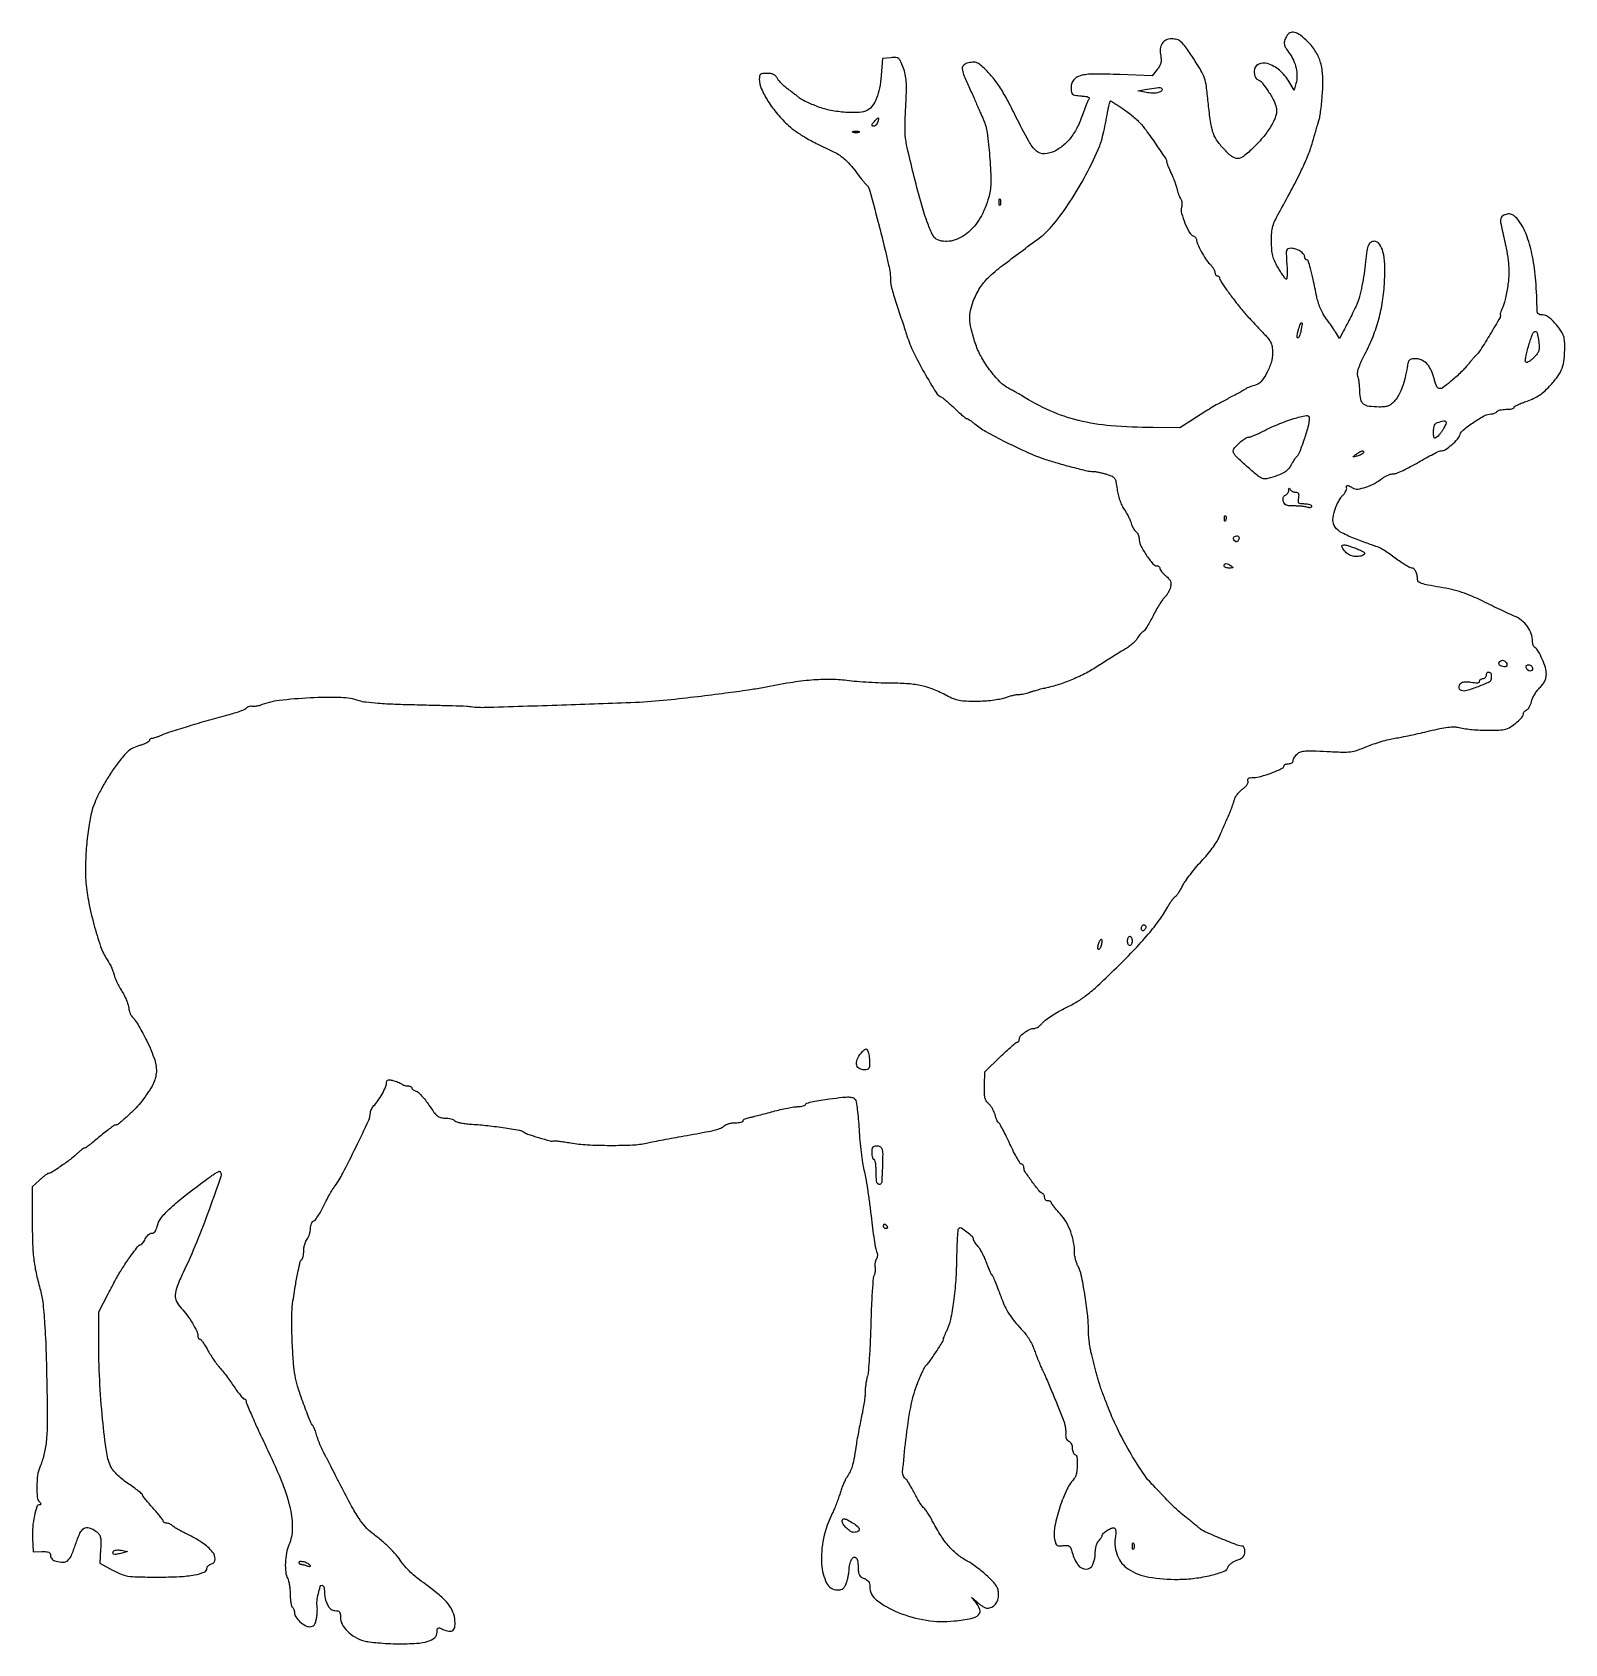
# Model space of a CAD drawing. Extents: x 0 to 666, y 1 to 701.
import ezdxf

# ---------------------------------------------------------------- set-up
doc = ezdxf.new("R2010")
doc.units = 0

msp = doc.modelspace()

# ---------------------------------------------------------------- linework, layer by layer
for points in [[(545.035184, 699.065741, 0.048158), (544.238696, 697.156126, 0.120215), (544.149204, 695.657118, 0.093507), (544.762592, 694.05729, 0.022149), (546.375905, 691.683278, -0.055987), (548.136156, 688.6743, -0.051545), (549.244826, 685.265653, -0.052794), (549.614636, 681.789, -0.066281), (549.188883, 678.579568), (548.398666, 675.659136), (546.268395, 679.269676, 0.080989), (542.068669, 684.310045, 0.104651), (536.8141, 687.221417, 0.193427), (532.805223, 686.880975, 0.283213), (531, 683.949563, 0.042484), (531.106761, 682.69536, 0.058322), (531.426249, 681.610288, 0.06997), (531.917043, 680.796271, 0.131273), (532.534742, 680.348295, -0.133803), (534.44063, 678.951569, -0.022179), (537.139312, 675.234564, -0.025037), (539.539989, 671.170618, -0.07165), (540.63293, 668.085351, -0.061072), (540.760567, 666.395823, -0.056882), (540.483683, 664.682598, -0.044264), (539.744788, 662.733409, -0.019288), (538.442452, 660.288138, -0.039381), (535.166108, 655.567025, -0.027727), (530.80233, 650.795879, -0.023761), (526.446643, 646.921287, -0.171527), (523.840117, 646, -0.170987), (521.295511, 646.896398, -0.03693), (517.832371, 650.130569, -0.038911), (514.699115, 654.102004, -0.07634), (512.996327, 657.739708, -0.026251), (512.515053, 659.768431, -0.00703), (511.965813, 663.039164, -0.007104), (511.446081, 666.77854, -0.007285), (511.037601, 670.5, 0.009021), (510.262996, 677.338096, 0.048897), (509.418038, 680.970443, 0.053062), (507.909608, 684.239666, 0.011759), (504.62084, 689.463986, 0.007046), (501.126745, 694.57738, 0.056561), (499.236203, 696.704688, 0.114613), (497.478029, 697.672105, 0.068808), (495.106612, 698, 0.109674), (492.71112, 697.468157, 0.144177), (491.040941, 695.993429, 0.121451), (490.258593, 693.627616, 0.065869), (490.424622, 690.550105, -0.041335), (490.599417, 688.856132, -0.067846), (490.433861, 687.426444, -0.06633), (489.887408, 686.071048, -0.037722), (488.900653, 684.60083), (486.768987, 681.890856), (472.634494, 682.458423, 0.009791), (461.16859, 682.694103, 0.063515), (455.448512, 681.970184, 0.161705), (452.602319, 680.13225, 0.170828), (451.5, 677, 0.025986), (451.612482, 674.837229, 0.188227), (452.080916, 673.928648, 0.149175), (453.101395, 673.464942, 0.014627), (455.821814, 673.188993, -0.01379), (457.874545, 672.984244, -0.07279), (458.96131, 672.680761, -0.233159), (459.324442, 672.245254, -0.230621), (459.202136, 671.688993, 0.05457), (458.758872, 670.983093, 0.011899), (458.161967, 669.674267, 0.012262), (457.541385, 668.11856, 0.011481), (456.983226, 666.5, -0.031928), (454.636061, 660.501064, -0.047861), (451.783107, 655.658937, -0.054429), (448.396335, 651.926157, -0.0642), (444.453884, 649.246396, -0.101099), (439.953406, 648.01418, -0.199365), (436.503854, 649.187405, -0.087234), (433.052748, 653.495799, -0.010951), (427.517342, 664.143072, 0.008915), (423.578444, 671.795474, 0.021725), (420.336094, 677.246083, 0.027974), (417.205626, 681.485847, 0.029922), (413.68649, 685.25, 0.022997), (411.634858, 687.024933, 0.097696), (410.196978, 687.759769, 0.105864), (408.647754, 687.863311, 0.029416), (406.25, 687.369714, 0.137432), (404.6919, 686.446321, 0.213536), (404.176537, 684.998167, 0.07772), (404.780582, 682.463847, 0.009494), (407.052921, 677.208299, -0.000729), (408.283717, 674.493339, -0.000823), (409.457301, 671.883063, -0.00075), (410.448253, 669.660319, -0.004518), (410.950962, 668.5, 0.001796), (411.386961, 667.478447, 0.000593), (412.03474, 665.980553, 0.00059), (412.757069, 664.321062, 0.00067), (413.453656, 662.731669, -0.070339), (414.999451, 657.230933, -0.01374), (416.091148, 646.97303, -0.014296), (416.608339, 636.629435, -0.060532), (415.993064, 630.469051, -0.067739), (412.528013, 621.142853, -0.089119), (406.910423, 614.034311, -0.110785), (400.205559, 610.340152, -0.163772), (393.553012, 610.618031, -0.186555), (391.495042, 612.479394, -0.027324), (389.199662, 617.731621, -0.021122), (386.577153, 625.775953, -0.006716), (383.342134, 637.962558, -0.003653), (380.56583, 649.369991, -0.027263), (379.584966, 654.856217, -0.035318), (379.32508, 659.868873, -0.008484), (379.623037, 668.193935, 0.005339), (379.921035, 675.273727, 0.023392), (379.856633, 679.459203, 0.037711), (379.429576, 682.544422, 0.037987), (378.54448, 685.522703, 0.014643), (377.375374, 688.334077, 0.11978), (376.527387, 689.422637, 0.158523), (375.377195, 689.850511, 0.031245), (373.146593, 689.8042), (369.5, 689.5), (368.939184, 682, -0.027556), (368.230374, 676.56713, -0.047448), (366.972095, 672.185683, -0.059846), (365.232565, 668.955826, -0.116984), (363.055391, 667.029644, -0.108862), (359.427768, 666.007972, -0.031103), (353.546824, 666.034623, -0.031402), (347.129384, 666.870368, -0.041953), (341.48015, 668.471251, -0.009171), (338.863973, 669.511144, -0.01086), (336.432719, 670.592204, -0.009782), (334.426796, 671.585235, -0.065539), (333.517055, 672.221251, 0.016545), (332.752524, 672.87565, 0.004496), (331.501029, 673.858742, 0.004544), (330.060151, 674.949061, 0.004708), (328.616559, 676, -0.022606), (327.185578, 677.122242, -0.019347), (325.782549, 678.426563, -0.019789), (324.599524, 679.712915, -0.051335), (323.887845, 680.75, 0.065489), (323.125807, 681.795958, 0.088158), (322.184048, 682.489134, 0.076692), (320.958668, 682.875669, 0.038138), (319.33102, 683, 0.023845), (317.474592, 682.911418, 0.140397), (316.576614, 682.558643, 0.184176), (316.131477, 681.837831, 0.047274), (316, 680.45034, 0.105419), (316.873061, 676.355448, 0.035757), (319.763202, 670.95791, 0.033923), (323.884053, 665.316862, 0.034359), (328.713564, 660.310514, 0.03112), (332.041179, 657.660822, 0.021285), (336.115673, 655.062513, 0.016341), (341.407864, 652.223134, 0.007141), (348.598241, 648.789814, -0.050229), (350.942918, 647.411081, -0.029833), (353.441785, 645.34198, -0.026488), (356.004516, 642.680996, -0.019821), (358.545401, 639.5, 0.004388), (359.720905, 637.931447, 0.005839), (360.818223, 636.527977, 0.004214), (361.759155, 635.373148, 0.057714), (362.149635, 634.999496, -0.166424), (363.912341, 632.383247, -0.002917), (368.31658, 615.641047, -0.005988), (372.205342, 599.710455, -0.056923), (373, 592.752992, 0.056757), (373.166331, 591.29241, 0.008252), (373.887879, 588.38533, 0.009252), (374.865302, 584.964297, 0.007808), (376.022568, 581.381353, -0.000769), (377.260851, 577.724429, -0.000779), (378.48208, 574.080773, -0.000757), (379.534869, 570.907341, -0.003199), (380.15092, 569, 0.036432), (383.008577, 561.821337, 0.016299), (387.743489, 552.820553, 0.010709), (392.80224, 544.348365, 0.154131), (395.439121, 542.103626, -0.073644), (396.007224, 541.758121, -0.005125), (397.437001, 540.54481, -0.00719), (399.112939, 539.050072, -0.005345), (400.921648, 537.353626, 0.007081), (402.712692, 535.685399, 0.010483), (404.333335, 534.278878, 0.005987), (405.723496, 533.150463, 0.169051), (406.155801, 533, -0.135341), (406.563316, 532.887635, -0.011995), (407.473993, 532.31404, -0.014982), (408.54022, 531.559219, -0.011117), (409.673275, 530.664818, 0.045354), (414.439693, 527.405244, 0.01023), (423.117062, 522.791246, 0.011179), (432.342178, 518.381684, 0.024063), (439.668901, 515.494176, 0.011354), (445.428806, 513.683412, 0.007442), (452.139761, 511.847754, 0.005243), (458.426143, 510.298495, 0.057851), (460.997366, 510, -0.038465), (462.039385, 509.919718, -0.012114), (463.578424, 509.642818, -0.012021), (465.286681, 509.249536, -0.01305), (466.927505, 508.784062, -0.028524), (469.272465, 507.902614, -0.135927), (470.369076, 507.003461, -0.107956), (470.976088, 505.562682, -0.014842), (471.478581, 502.325138, 0.029893), (471.90813, 500.017892, 0.023017), (472.6403, 497.563099, 0.023497), (473.559263, 495.281361, 0.041617), (474.554278, 493.515155, -0.017316), (475.525798, 491.971061, -0.014793), (476.443229, 490.281251, -0.015044), (477.185891, 488.694363, -0.040454), (477.585567, 487.515097, 0.036942), (477.922261, 486.498253, 0.029149), (478.428649, 485.45498, 0.029959), (479.01672, 484.537647, 0.062106), (479.598113, 483.918573, -0.063656), (480.134739, 483.34362, -0.044301), (480.588196, 482.578924, -0.044522), (480.89721, 481.752246, -0.067285), (481, 480.991862, 0.114997), (481.696552, 478.003344, 0.031058), (484.12972, 473.754441, 0.027111), (486.975297, 469.903495, 0.223674), (488.89392, 469, -0.093659), (489.316134, 468.920211, -0.096518), (489.675089, 468.69216, -0.099104), (489.915348, 468.351897, -0.104691), (490, 467.952034, 0.143294), (490.159086, 467.408327, 0.02584), (490.778855, 466.541965, 0.026001), (491.636293, 465.57342, 0.020957), (492.651421, 464.623412, -0.031635), (493.954335, 463.350851, -0.087788), (494.630714, 462.269146, -0.10317), (494.835991, 461.128548, -0.054644), (494.639316, 459.699055, -0.04163), (494.24927, 458.557026, -0.026998), (493.621476, 457.309749, -0.027122), (492.870676, 456.149976, -0.045498), (492.106091, 455.277677, 0.051568), (491.189964, 454.20659, 0.011665), (489.874023, 452.2033, 0.011965), (488.458396, 449.808923, 0.011357), (487.133093, 447.308027, -0.011459), (485.844615, 444.877825, -0.014525), (484.53927, 442.697588, -0.012558), (483.359415, 440.949237, -0.105086), (482.660881, 440.308027, 0.060137), (482.053751, 439.843254, 0.025108), (481.352051, 439.085637, 0.024401), (480.673884, 438.19003, 0.02901), (480.127592, 437.281375, -0.075326), (479.36701, 436.246226, -0.022359), (477.915341, 434.915271, -0.021883), (476.128329, 433.546667, -0.021999), (474.231608, 432.342066, 0.006216), (472.022706, 431.035141, 0.003101), (469.257669, 429.328834, 0.003077), (466.415795, 427.526249, 0.004528), (463.943435, 425.904789, -0.024855), (458.701002, 422.763578, -0.020774), (452.853866, 419.949308, -0.020837), (446.815689, 417.63941, -0.025551), (441, 416.013489, 0.005672), (438.725841, 415.474124, 0.005499), (436.440866, 414.877976, 0.00544), (434.442641, 414.309674, 0.020174), (433.202947, 413.887387, -0.025835), (432.163065, 413.546245, -0.016857), (430.933538, 413.256247, -0.016963), (429.712178, 413.054136, -0.030819), (428.702947, 412.984944, 0.042093), (427.587122, 412.883155, 0.013866), (425.972116, 412.551001, 0.013701), (424.19303, 412.081593, 0.015106), (422.5, 411.528836, -0.041941), (420.417073, 410.970368, -0.014007), (417.295313, 410.498201, -0.013829), (413.793874, 410.166518, -0.015344), (410.398939, 410.043893, -0.011894), (405.87062, 410.12708, -0.038288), (402.880441, 410.483673, -0.047311), (400.331674, 411.243662, -0.026487), (397.398939, 412.614671, 0.027171), (391.761289, 415.240791, 0.040217), (386.556077, 416.857858, 0.036763), (380.823209, 417.708627, 0.018431), (373.5, 417.979529, -0.009253), (368.982285, 418.063671, -0.005626), (363.646875, 418.321998, -0.005636), (358.359407, 418.697532, -0.00991), (354, 419.143728, 0.028313), (346.625043, 419.625305, 0.023381), (338.75143, 419.324724, 0.018745), (329.433375, 418.178494, 0.00884), (317.5, 416.037027, -0.012866), (311.275194, 414.971635, -0.003416), (301.293135, 413.596004, -0.003252), (289.2641, 412.10146, -0.002438), (276, 410.606536, -0.016809), (262.165522, 409.584523, -0.001826), (230.201469, 408.418145, -0.000871), (196.391935, 407.366992, -0.047182), (190, 407.782772, 0.031492), (188.877736, 407.891167, 0.000542), (182.721802, 408.08971, 0.001376), (175.551115, 408.293457, 0.000915), (167.329539, 408.489362, -0.00388), (157.620872, 408.778301, -0.009028), (150.353973, 409.182517, -0.01052), (145.009811, 409.689924, -0.054075), (142.112237, 410.349287, 0.077454), (134.323545, 411.744016, 0.017543), (120.852269, 411.575787, 0.018149), (107.337001, 410.439684, 0.065801), (99, 408.296941, -0.044797), (98.289623, 408.082284, -0.024192), (97.386109, 407.940607, -0.023906), (96.444664, 407.884656, -0.034502), (95.612285, 407.932502, 0.055204), (94.841301, 407.944914, 0.055013), (94.085344, 407.788433, 0.060247), (93.455673, 407.496309, 0.116142), (93.065022, 407.105208, -0.155648), (92.472087, 406.597206, -0.010887), (90.409975, 405.778794, -0.014602), (87.855677, 404.912899, -0.010441), (84.952737, 404.088336, 0.005287), (76.568474, 401.799956, 0.004677), (67.88348, 399.242495, 0.004091), (60.234959, 396.843727, 0.024766), (56.348871, 395.373832, -0.011594), (55.061874, 394.847891, -0.013028), (53.800593, 394.403563, -0.012355), (52.712112, 394.081183, -0.065904), (52.098871, 394, 0.086213), (51.679266, 393.927107, 0.093975), (51.322793, 393.717572, 0.100281), (51.084368, 393.405303, 0.113536), (51, 393.038544, -0.247062), (50.770652, 392.602725, -0.032124), (49.838219, 392.046681, -0.031372), (48.560171, 391.490028, -0.021257), (47.045002, 391.012118, 0.040587), (44.066176, 389.944423, 0.071354), (41.864631, 388.540253, 0.047313), (39.607573, 386.193956, 0.009585), (36.096565, 381.597336, 0.018385), (32.899711, 376.88777, 0.017121), (29.976384, 371.844851, 0.017904), (27.611658, 367.015124, 0.035245), (26.150377, 363, 0.03166), (24.761577, 356.648929, 0.014988), (23.740905, 348.32501, 0.014959), (23.205813, 339.722116, 0.024454), (23.327769, 332.418038, 0.031225), (24.456134, 323.652526, 0.017617), (26.85581, 313.200744, 0.016468), (29.785865, 303.518022, 0.066534), (32.517375, 298, -0.022138), (33.469791, 296.440472, -0.016592), (34.382693, 294.646875, -0.016854), (35.130247, 292.897878, -0.036452), (35.558591, 291.5, 0.039388), (36.017206, 290.034074, 0.014276), (36.887815, 288.033658, 0.014055), (37.969615, 285.888863, 0.016268), (39.121769, 283.912453, -0.021982), (40.223429, 281.972049, -0.02176), (41.15452, 279.935929, -0.022236), (41.810396, 278.0872, -0.07425), (42, 276.81744, 0.063153), (42.137536, 275.732874, 0.041922), (42.551696, 274.547265, 0.041862), (43.159035, 273.444833, 0.062084), (43.878113, 272.610306, -0.06509), (44.839769, 271.480646, -0.009753), (46.415334, 268.943599, -0.010819), (48.162309, 265.853811, -0.009146), (49.878113, 262.514666, -0.032645), (53.283711, 254.255598, -0.107538), (53.936142, 248.432942, -0.108908), (52.107325, 242.907462, -0.033942), (47.112955, 235.676466, -0.027875), (44.507302, 232.753364, -0.015325), (41.020655, 229.463487, -0.008996), (37.526858, 226.474228, -0.174165), (36.206719, 226, 0.156489), (35.696327, 225.836249, 0.004927), (33.909392, 224.53125, 0.00915), (31.823477, 222.915938, 0.006166), (29.5, 221, -0.005815), (27.179764, 219.083994, -0.008686), (25.10396, 217.46875, -0.004469), (23.323159, 216.156782, -0.157794), (22.838735, 216, 0.143865), (22.423338, 215.877952, 0.017609), (21.636293, 215.331665, 0.019684), (20.729164, 214.596105, 0.015068), (19.795455, 213.724817, -0.033969), (17.197595, 211.478068, -0.010086), (12.936958, 208.404305, -0.005148), (8.485605, 205.394785, -0.147098), (7.172729, 205, 0.149868), (6.741396, 204.867743, 0.011095), (5.723536, 204.145329, 0.01463), (4.53339, 203.20499, 0.010553), (3.260208, 202.090482), (0.074693, 199.180963), (0.062707, 184.811262, 0.00773), (0.207345, 174.923161, 0.020656), (0.710112, 167.89287, 0.025174), (1.717077, 161.771344, 0.017665), (3.436703, 155, -0.042601), (4.622671, 149.115434, -0.012054), (5.459903, 139.79816, -0.008955), (6.082142, 126.736487, -0.003161), (6.520139, 108, -0.006669), (6.564451, 96.065596, -0.023351), (6.131568, 88.387355, -0.035028), (5.124715, 82.626879, -0.040547), (3.351502, 77.348871, 0.069069), (2.381791, 73.807142, 0.029841), (2.04061, 68.917588, 0.025777), (2.234409, 64.255089, 0.174828), (3.2, 62.2, -0.029978), (3.662429, 61.678527, -0.14032), (3.812198, 61.310727, -0.310806), (3.691599, 61.087218, -0.118884), (3.329961, 61, 0.320786), (2.077077, 60.103981, 0.029), (0.985522, 56.177464, 0.03271), (0.266465, 51.346794, 0.033453), (0.191384, 46.5), (0.5, 40.5), (4.25, 40.614063, -0.019286), (6.201144, 40.598142, -0.09673), (7.257328, 40.340139, -0.179567), (7.802578, 39.792271, -0.107323), (8, 38.883115, 0.106427), (8.171064, 38.088548, 0.088928), (8.660365, 37.375638, 0.078155), (9.431994, 36.806015, 0.05857), (10.420905, 36.430496, 0.062949), (13.507814, 36.057741, 0.178871), (15.504492, 36.808292, 0.114697), (17.068595, 38.958724, 0.019214), (18.886791, 43.759697, -0.0244), (20.816232, 48.699207, -0.147128), (22.598097, 50.758335, -0.231022), (24.754739, 50.999194, -0.06714), (27.810258, 49.420347, -0.068649), (29.007988, 48.308798, -0.10936), (29.635491, 47.066595, -0.062993), (29.866723, 45.212709, -0.011057), (29.782765, 41.692397), (29.5, 35.544101), (35, 32.570334, 0.026339), (38.682873, 30.823006, 0.059456), (41.652991, 29.996015, 0.033726), (45.622248, 29.656375, 0.003966), (54.5, 29.567583, 0.011922), (64.000835, 29.774465, 0.033395), (70.613693, 30.520756, 0.049029), (74.810778, 31.714584, 0.308157), (76, 33.460921, -0.135587), (76.148703, 33.999208, -0.072882), (76.5875, 34.536788, -0.063875), (77.235202, 34.992519, -0.057511), (78, 35.289749, 0.34032), (79.549546, 37.290575, 0.174727), (78.419946, 40.453269, 0.073571), (73.969753, 44.475394, 0.036925), (67.357388, 48.210824, -0.009543), (65.400867, 49.178941, -0.0104), (63.538688, 50.194742, -0.009927), (61.982776, 51.127458, -0.049477), (61.178571, 51.75, 0.046628), (60.567702, 52.228459, 0.036172), (59.82567, 52.632812, 0.037195), (59.07136, 52.9101, 0.069591), (58.428571, 53, -0.057398), (57.882169, 53.062932, -0.076676), (57.419643, 53.248955, -0.095627), (57.109656, 53.524209, -0.164974), (57, 53.847507, 0.15937), (56.828576, 54.371665, 0.007375), (55.6846, 55.886167, 0.011612), (54.23772, 57.657619, 0.008016), (52.522042, 59.597507, -0.006519), (50.80459, 61.527731, -0.009627), (49.35301, 63.26926, -0.005377), (48.182649, 64.762293, -0.157064), (48.022042, 65.212739, 0.214123), (47.819551, 65.628958, 0.006089), (46.246878, 66.91103, 0.011359), (44.307123, 68.382756, 0.007447), (42.009882, 69.993289, -0.019637), (39.603955, 71.769027, -0.019237), (37.327637, 73.73972, -0.019537), (35.468476, 75.620196, -0.06594), (34.481979, 77.034848, -0.084248), (32.420407, 83.489549, -0.010419), (30.642966, 98.203896, -0.012613), (29.379312, 115.214056, -0.01279), (28.982929, 132.187646), (29.011214, 144.875291), (33.066236, 152.687646, -0.003108), (34.742611, 155.868805, -0.003296), (36.426348, 158.967051, -0.003143), (37.910505, 161.616161, -0.015085), (38.810629, 163.093805, -0.005521), (41.956598, 167.809335, -0.013421), (44.407342, 171.197429, -0.010477), (46.342349, 173.619804, -0.222525), (47.154325, 174, 0.185296), (47.5707, 174.159791, 0.039141), (48.116469, 174.734375, 0.036062), (48.680716, 175.542808, 0.027439), (49.181954, 176.5, -0.052352), (49.744951, 177.456196, -0.053702), (50.490056, 178.265625, -0.059315), (51.295825, 178.818018, -0.121205), (52.035515, 179, 0.128533), (52.798825, 179.199516, 0.098691), (53.456003, 179.76218, 0.075662), (53.976517, 180.682029, 0.041652), (54.335417, 181.927083, -0.115109), (55.880292, 185.326021, -0.039335), (59.532946, 189.371264, -0.023869), (65.77913, 194.73998, -0.005962), (76.490319, 202.888453, -0.010676), (78.274096, 204.154025, -0.017205), (79.851084, 205.145596, -0.011306), (81.161559, 205.868832, -0.327808), (81.519239, 205.814094, -0.286862), (82.026931, 203.612872, -0.003646), (77.055591, 189.529341, -0.010653), (71.448608, 174.984142, -0.013602), (65.637476, 161.846001, 0.016773), (63.005514, 155.792039, 0.080785), (62.205452, 152.13427, 0.1299), (62.791429, 149.305138, 0.074881), (64.802894, 146.439838, -0.032671), (67.253354, 143.508229, -0.022645), (69.641906, 139.906954, -0.020053), (71.528597, 136.45546, -0.115548), (72, 134.44284, 0.056354), (72.062402, 133.890943, 0.075793), (72.247065, 133.423834, 0.095002), (72.520204, 133.11065, 0.167582), (72.841071, 133, -0.224935), (73.28967, 132.787435, -0.014312), (74.202245, 131.604688, -0.018766), (75.23206, 130.069999, -0.012696), (76.293776, 128.25, 0.012791), (77.462067, 126.248181, 0.010364), (78.813489, 124.160938, 0.010507), (80.140619, 122.287488, 0.026539), (81.204122, 121, -0.018769), (82.347865, 119.658366, -0.005724), (83.97756, 117.545312, -0.005722), (85.750211, 115.13476, -0.006221), (87.417635, 112.75, 0.009251), (88.978221, 110.546591, 0.013889), (90.427386, 108.689062, 0.008699), (91.688534, 107.214956, 0.214633), (92.166218, 107, -0.118678), (92.484237, 106.923438, -0.100639), (92.755076, 106.707492, -0.092374), (92.936939, 106.384538, -0.082345), (93, 106.004227, 0.10221), (93.250519, 104.79152, 0.002036), (95.781586, 98.991821, 0.004747), (98.84522, 92.223759, 0.003133), (102.489186, 84.5, -0.016269), (108.77894, 70.206924, -0.040556), (112.160427, 59.312232, -0.057095), (113.07595, 50.692677, -0.097529), (111.624039, 43.627876, 0.053398), (110.538262, 39.995177, 0.036346), (110.059715, 35.704882, 0.036759), (110.201598, 31.659853, 0.096006), (111.057584, 28.892403, -0.065015), (111.468457, 27.80594, -0.01874), (111.815786, 26.040226, -0.018513), (112.061102, 24.001111, -0.018743), (112.153577, 21.957834, 0.016894), (112.23419, 20.017868, 0.023471), (112.446255, 18.291806, 0.021235), (112.740462, 16.922534, 0.193127), (113.095993, 16.440673, -0.111971), (113.44275, 16.099973, -0.050147), (113.734448, 15.527127, -0.046182), (113.933039, 14.832531, -0.046579), (114, 14.115297, 0.151282), (114.582464, 12.23426, 0.05895), (116.393567, 10.162369, 0.058458), (118.68564, 8.533255, 0.125941), (120.769138, 8, 0.086412), (121.832658, 8.185186, 0.135048), (122.587891, 8.716712, 0.096317), (123.126411, 9.709496, 0.029891), (123.540528, 11.36434, 0.015886), (123.761468, 12.790704, 0.013869), (123.903483, 14.294317, 0.014077), (123.955826, 15.660979, 0.039647), (123.88982, 16.61434, -0.065144), (123.844217, 19.109556, -0.028486), (124.401266, 22.378468, -0.020771), (125.229791, 25.404152, -0.326398), (126.045313, 26, -0.224067), (126.41081, 25.82755, -0.075976), (126.719561, 25.309459, -0.057794), (126.930165, 24.549403, -0.038732), (127, 23.649223, 0.050613), (127.337565, 20.322971, 0.071702), (128.343573, 17.52747, 0.092463), (129.834574, 15.657052, 0.180264), (131.597825, 15, -0.052282), (132.849552, 14.868755, -0.171922), (133.547491, 14.441371, -0.140245), (133.902855, 13.605884, -0.030881), (134, 12.034478, 0.12534), (134.759391, 9.052743, 0.072038), (136.994969, 6.066285, 0.064816), (140.286746, 3.538148, 0.062659), (144.153117, 1.901979, 0.036894), (146.504593, 1.421832, 0.009838), (150.307478, 1.00955, 0.009919), (154.661242, 0.710946, 0.010081), (159, 0.587346, 0.016272), (167.026804, 0.78181, 0.057555), (172.097872, 1.661412, 0.111389), (174.95107, 3.252108, 0.213231), (176, 5.599882, -0.027172), (176.07287, 6.939765, -0.252408), (176.390653, 7.401142, -0.209233), (176.997506, 7.43799, -0.018916), (178.43623, 6.847102, 0.066877), (181.158231, 6.023033, 0.224569), (182.901067, 6.526816, 0.196731), (183.765185, 8.274887, 0.05175), (183.660682, 11.458939, 0.082901), (182.481909, 15.247569, 0.067584), (180.073187, 18.753126, 0.041734), (175.795304, 22.74149, 0.010996), (168.310051, 28.372719, -0.023472), (166.181516, 30.058794, -0.016645), (163.952344, 32.136093, -0.016851), (161.952443, 34.26713, -0.033853), (160.552862, 36.099485, 0.03051), (158.249515, 39.157194, 0.022005), (155.335923, 42.280914, 0.019845), (151.826728, 45.462681, 0.014804), (147.722167, 48.695939, -0.053673), (144.845402, 51.348362, -0.033977), (142.078805, 54.98176, -0.021583), (138.824186, 60.415086, -0.00591), (134.170431, 69.252202, 0.000442), (131.886891, 73.705932, 0.000574), (129.785763, 77.783459, 0.000429), (128.017624, 81.197942, 0.005207), (127.32465, 82.5, -0.015367), (126.183371, 84.753631, -0.012479), (125.096271, 87.23391, -0.012629), (124.15131, 89.722751, -0.017523), (123.440462, 92, 0.021476), (123.103438, 93.050424, 0.017704), (122.657348, 94.139316, 0.018064), (122.175747, 95.110522, 0.044684), (121.736792, 95.77214, -0.067963), (121.187108, 96.69047, -0.004541), (120.005486, 99.528147, -0.006477), (118.666995, 102.95334, -0.0048), (117.273122, 106.77214, -0.012929), (115.382533, 112.583594, -0.028071), (114.301256, 117.149366, -0.024011), (113.645585, 122.227832, -0.007229), (113.132448, 130, -0.006806), (112.922807, 135.535154, -0.007074), (112.867594, 141.003125, -0.006849), (112.951526, 145.731592, -0.030366), (113.207385, 148.5, -0.003327), (114.547165, 156.827112, -0.009572), (115.625416, 162.578539, -0.006761), (116.547697, 166.742174, -0.198994), (117.168971, 167.60443, 0.166902), (117.493049, 167.99993, 0.031731), (117.765228, 168.904514, 0.030727), (117.958724, 170.049633, 0.024003), (118.031803, 171.309017, -0.038862), (118.151671, 172.67306, -0.029764), (118.485547, 174.132856, -0.030494), (118.966197, 175.468958, -0.06039), (119.531803, 176.44113, 0.053915), (120.094567, 177.380313, 0.031471), (120.568717, 178.60573, 0.031152), (120.89282, 179.907646, 0.045456), (121, 181.084141, -0.047912), (121.103068, 182.15726, -0.053654), (121.408473, 183.149091, -0.060985), (121.857614, 183.919654, -0.139606), (122.390547, 184.319625, 0.139232), (123.083949, 184.839235, 0.016908), (124.19666, 186.407102, 0.019015), (125.410423, 188.407542, 0.014607), (126.586336, 190.676614, -0.009017), (127.821207, 193.126095, -0.007634), (129.212129, 195.67063, -0.007715), (130.551208, 197.951104, -0.021289), (131.585928, 199.5, 0.038378), (135.032047, 205.060618, 0.006418), (140.668064, 216.287583, 0.003483), (146.30465, 228.093071, 0.110062), (147, 231.213712, -0.069959), (147.103063, 231.946696, -0.038926), (147.419081, 232.793466, -0.037951), (147.880586, 233.61684, -0.049706), (148.426658, 234.283801, 0.045697), (150.231458, 236.452519, 0.023488), (152.097893, 239.457717, 0.021222), (153.601751, 242.445141, 0.105845), (153.996262, 244.269052, -0.080783), (154.136645, 245.120909, -0.218294), (154.546541, 245.557048, -0.131164), (155.320699, 245.654896, -0.024094), (156.75, 245.389944, -0.019885), (157.872482, 245.077794, -0.019645), (158.97125, 244.676356, -0.019953), (159.90325, 244.249517, -0.068258), (160.45, 243.870892, 0.073178), (160.942773, 243.536736, 0.035789), (161.649687, 243.255824, 0.03454), (162.44113, 243.064121, 0.042173), (163.2, 243, -0.047107), (163.888916, 242.93495, -0.067085), (164.47125, 242.74051, -0.08723), (164.863959, 242.454031, -0.194013), (165, 242.116631, 0.172859), (165.133155, 241.742984, 0.062929), (165.546412, 241.349862, 0.052991), (166.148287, 240.998134, 0.041824), (166.860125, 240.746829, -0.123705), (167.800828, 240.230551, -0.020405), (169.271616, 238.749415, -0.021351), (170.890196, 236.821483, -0.017428), (172.457363, 234.630198, 0.012397), (174.643018, 231.508209, 0.063495), (176.101353, 229.98119, 0.104571), (177.532744, 229.248324, 0.0663), (179.397238, 229, -0.0322), (180.707359, 228.91554, -0.032212), (181.995628, 228.66356, -0.033982), (183.08604, 228.295545, -0.098306), (183.745327, 227.854673, 0.122792), (184.51663, 227.391242, 0.020848), (186.190102, 226.95503, 0.021677), (188.243513, 226.602647, 0.017798), (190.459635, 226.40039, -0.013377), (197.055037, 225.857194, -0.008809), (204.607842, 224.896285, -0.004217), (211.817765, 223.787439, -0.125639), (213.495482, 223.056254, 0.084463), (215.289973, 222.093455, 0.007806), (220.110762, 220.558228, 0.005872), (225.078061, 219.124757, 0.135752), (226.538708, 219.125707, -0.091524), (227.190859, 219.183222, -0.005691), (229.126995, 218.97731, -0.008268), (231.440138, 218.665786, -0.00603), (234, 218.246198, 0.030736), (241.19624, 217.429007, 0.012129), (251.162726, 217.156204, 0.011538), (260.91601, 217.350976, 0.043742), (266.957632, 218.143744, -0.005608), (269.384215, 218.65255, -0.001506), (273.250054, 219.405888, -0.001525), (277.64689, 220.235068, -0.001577), (282, 221.028064, 0.001339), (292.692595, 222.970641, 0.014647), (296.963233, 223.88842, 0.038015), (299.312588, 224.659079, 0.098425), (300.788167, 225.64531, -0.092103), (301.546696, 226.166154, -0.035524), (302.75206, 226.60206, -0.033678), (304.159454, 226.900059, -0.035346), (305.571429, 227, 0.024418), (306.885332, 227.064204, 0.038862), (307.992857, 227.26041, 0.045897), (308.781614, 227.543646, 0.291433), (309, 227.886501, -0.228839), (309.181892, 228.263113, -0.049319), (309.807812, 228.666411, -0.042153), (310.696787, 229.031373, -0.029294), (311.75, 229.296641, 0.012339), (313.27197, 229.625557, 0.002643), (315.895312, 230.275324, 0.00276), (318.92695, 231.06108, 0.002627), (322, 231.893003, -0.009483), (325.103649, 232.687704, -0.009558), (328.227083, 233.361897, -0.009408), (330.968576, 233.845652, -0.037626), (332.666667, 233.982862, 0.031204), (333.904888, 234.066942, 0.041551), (335.006639, 234.305509, 0.047296), (335.838908, 234.648413, 0.193281), (336.185723, 235.057168, -0.253358), (336.683551, 235.523527, -0.008688), (339.3665, 236.177595, -0.014403), (342.6683, 236.82268, -0.009333), (346.519056, 237.386857, -0.004552), (352.197041, 238.058304, -0.032275), (354.967559, 238.180497, -0.074874), (356.583296, 237.903277, -0.154679), (357.610679, 237.159979, -0.11887), (358.076348, 236.061405, -0.008172), (358.577443, 232.699318, -0.011289), (359.023416, 228.625333, -0.008226), (359.342114, 224.08029, 0.008943), (359.690871, 219.206686, 0.007885), (360.225403, 214.13921, 0.007946), (360.852061, 209.585488, 0.023655), (361.477354, 206.5, -0.018467), (362.16298, 203.288283, -0.005039), (363.006066, 198.17183, -0.005089), (363.845233, 192.345867, -0.005278), (364.554758, 186.574316, 0.004455), (365.215799, 181.12311, 0.006249), (365.91013, 176.26926, 0.00388), (366.574708, 172.211524, 0.080498), (366.974048, 171.048493, -0.076884), (367.242907, 170.283407, -0.057487), (367.305167, 169.390519, -0.055603), (367.160871, 168.474984, -0.060772), (366.819895, 167.642654, 0.052352), (366.467093, 166.821046, 0.037451), (366.242677, 165.845548, 0.038002), (366.169264, 164.872221, 0.06386), (366.273925, 164.06051, -0.05747), (366.386925, 163.264206, -0.037895), (366.341021, 162.339527, -0.037939), (366.156361, 161.43415, -0.058357), (365.849987, 160.696426, 0.108407), (365.47899, 159.472132, 0.002966), (365.073463, 153.875321, 0.006), (364.713002, 147.255379, 0.004064), (364.454165, 139.705094, -0.004202), (364.18879, 132.025988, -0.005478), (363.809919, 125.004221, -0.004134), (363.380194, 119.13833, -0.049517), (362.973415, 116.907304, 0.021773), (362.600188, 115.353668, 0.013024), (362.285941, 113.480047, 0.013029), (362.06996, 111.5949, 0.022008), (362, 110.006228, -0.027821), (361.899049, 108.193336, -0.008536), (361.548063, 105.473287, -0.008513), (361.050462, 102.436703, -0.009227), (360.461491, 99.499626, 0.004868), (359.800782, 96.347586, 0.003048), (359.086014, 92.646765, 0.003059), (358.426503, 88.992907, 0.005572), (357.939475, 86, -0.006701), (357.07493, 80.761792, -0.028438), (356.339145, 77.672738, -0.042865), (355.422622, 75.353675, -0.032926), (354.050263, 73, 0.034023), (353.31245, 71.728214, 0.013932), (352.480153, 69.9125, 0.01371), (351.69148, 67.906097, 0.017073), (351.07467, 66, -0.013615), (350.438514, 63.986695, -0.008331), (349.584579, 61.646875, -0.008348), (348.660934, 59.356307, -0.01468), (347.811052, 57.5, 0.060805), (343.915975, 46.391681, 0.070254), (343.070302, 35.213786, 0.096839), (345.243964, 26.971199, 0.287522), (349.983734, 24, 0.051533), (351.458612, 24.152413, 0.118308), (352.46166, 24.626429, 0.104775), (353.213692, 25.546913, 0.035215), (353.902175, 27.149223, 0.020106), (354.322621, 28.531773, 0.015068), (354.677514, 30.083214, 0.015294), (354.923155, 31.566094, 0.033406), (355, 32.714965, -0.037205), (355.080168, 33.79086, -0.023327), (355.325324, 35.029505, -0.023377), (355.682948, 36.233246, -0.038986), (356.107487, 37.200841, -0.152002), (357.126354, 38.204151, -0.370802), (358.075735, 37.97769, -0.123368), (358.773362, 36.23597, -0.032712), (358.984687, 33.225249, 0.035954), (359.113322, 31.548188, 0.097439), (359.512345, 30.429761, 0.111787), (360.266257, 29.635928, 0.056363), (361.5, 29, -0.054906), (362.651865, 28.410503, -0.094703), (363.421198, 27.662158, -0.095766), (363.855061, 26.689137, -0.057183), (364, 25.425961, 0.236705), (366.958132, 19.527515, 0.063735), (376.351628, 14.226365, 0.057063), (388.616346, 10.799134, 0.06639), (400.711853, 10.485784, 0.019914), (408.117268, 11.578565, 0.142257), (411.313705, 13.198019, 0.30928), (411.835657, 15.539447, 0.084906), (409.753634, 18.935549, -0.000794), (408.266306, 20.63893, -0.726671), (408.303619, 20.701092, -0.126958), (408.507422, 20.595203, -0.00045), (410.558353, 18.75, 0.022066), (411.832493, 17.699653, 0.025392), (413.137733, 16.817155, 0.025698), (414.304396, 16.191328, 0.116264), (415.054719, 16.031803, 0.112674), (416.986655, 16.517713, 0.103593), (418.585003, 17.802997, 0.094544), (419.636753, 19.734808, 0.077664), (420, 22.059282, 0.063484), (419.756831, 23.966748, 0.075299), (419.043591, 25.635487, 0.051721), (417.641131, 27.451604, 0.014921), (415.116736, 29.94904, 0.014784), (412.965676, 31.838036, 0.011767), (410.5392, 33.750655, 0.011941), (408.205491, 35.417091, 0.029087), (406.390986, 36.5, -0.049545), (402.243385, 39.210974, -0.043521), (398.509535, 42.794919, -0.037286), (394.981507, 47.490604, -0.021797), (391.44495, 53.579041, 0.011165), (390.362482, 55.537271, 0.012895), (389.242225, 57.351842, 0.012001), (388.221454, 58.834713, 0.070627), (387.567137, 59.512336, -0.074794), (386.903273, 60.211352, -0.011004), (385.81729, 61.8393, -0.012213), (384.614716, 63.837057, -0.01022), (383.434825, 66.012336, 0.007724), (382.284051, 68.159444, 0.010303), (381.169395, 70.070365, 0.007799), (380.18591, 71.624303, 0.097198), (379.70093, 72.12082, -0.268776), (378.28042, 75.120326, -0.008288), (379.689633, 89.247079, -0.016313), (381.783978, 103.234736, -0.044039), (384.453706, 112.908725, -0.009086), (385.763957, 116.232912, -0.015304), (386.997864, 118.964836, -0.015924), (388.096904, 121.041868, -0.089682), (388.899704, 122, 0.069694), (390.100753, 123.322956, 0.004897), (392.883859, 127.496014, 0.002948), (395.710868, 131.882453, 0.142604), (396, 132.875598, -0.0844), (396.082475, 133.360713, -0.010151), (396.463272, 134.381344, -0.011846), (396.973194, 135.583748, -0.009488), (397.577096, 136.854088, 0.064472), (399.207256, 141.552362, 0.01753), (400.541266, 149.316753, 0.016872), (401.483508, 158.581516, 0.014141), (401.871934, 168.45201, -0.005969), (401.97854, 173.088292, -0.009021), (402.192313, 177.120211, -0.004475), (402.463661, 180.506367, -0.175902), (402.777104, 181.177104, -0.346865), (403.809488, 181.299117, -0.028111), (406.207444, 179.636231, -0.030095), (408.441265, 177.666317, -0.199569), (409, 176.322212, 0.115479), (409.114421, 175.833398, 0.02546), (409.538377, 175.076863, 0.025186), (410.131197, 174.232372, 0.021905), (410.832773, 173.409872, -0.049207), (411.663554, 172.320855, -0.015904), (412.675273, 170.560179, -0.015686), (413.682511, 168.518859, -0.016987), (414.531433, 166.471311, 0.00595), (415.286339, 164.530526, 0.008288), (416.011172, 162.813448, 0.005456), (416.655509, 161.397026, 0.099415), (416.94866, 161, -0.103913), (417.448458, 160.310335, -0.00705), (418.41067, 158.071573, -0.007277), (419.711081, 154.789804, -0.002106), (421.623235, 149.686638, 0.033111), (423.10766, 146.367002, 0.027965), (425.094623, 143.071754, 0.026112), (427.583596, 139.802654, 0.021133), (430.574176, 136.56148, -0.040817), (431.878732, 135.031004, -0.021139), (433.260939, 132.93056, -0.02087), (434.507294, 130.638302, -0.029672), (435.403677, 128.5, 0.00705), (436.21321, 126.294091, 0.004724), (437.198202, 123.79375, 0.004758), (438.198507, 121.38927, 0.009351), (439.04777, 119.5, -0.008453), (440.711211, 115.817199, -0.002455), (443.151142, 110.085141, -0.00253), (445.754022, 103.797027, -0.003312), (448.065578, 98.022698, -0.027922), (448.568085, 96.497787, -0.021629), (448.94846, 94.790752, -0.022081), (449.164402, 93.162342, -0.048086), (449.15381, 91.903349, 0.046159), (449.1397, 90.752509, 0.074467), (449.361414, 89.799813, 0.091492), (449.803878, 89.09374, 0.116048), (450.438338, 88.662036, -0.118023), (451.03592, 88.252007, -0.065316), (451.541262, 87.519689, -0.059444), (451.883693, 86.595466, -0.059088), (452, 85.614718, 0.040522), (452.078163, 84.651852, 0.049941), (452.311229, 83.782039, 0.058114), (452.652765, 83.122303, 0.165294), (453.059503, 82.813499, -0.293906), (454.017211, 81.622703, -0.034126), (454.15136, 78.036797, -0.037479), (453.757346, 74.325041, -0.136073), (452.732441, 72.209617, 0.07436), (449.292172, 66.87994, 0.030969), (446.245997, 58.856138, 0.029972), (444.253197, 50.74761, 0.107149), (444.425279, 45.441691, 0.040468), (444.902626, 44.033374, 0.154424), (445.502623, 43.341104, 0.142363), (446.422623, 43.089033, 0.032594), (448.046635, 43.220152, -0.037374), (449.74066, 43.340658, -0.164737), (450.674445, 43.020566, -0.138365), (451.312768, 42.161501, -0.023667), (451.952835, 40.208647, 0.084744), (454.465959, 34.849373, 0.249644), (457.973194, 33.050388, 0.297242), (460.921282, 35.037964, 0.100272), (462, 40.36283, -0.038162), (462.110667, 41.810683, -0.034813), (462.440625, 43.271313, -0.036617), (462.923783, 44.535829, -0.087025), (463.5, 45.357143, 0.02174), (464.074218, 45.983589, 0.025604), (464.559375, 46.625429, 0.025789), (464.907356, 47.200077, 0.123859), (465, 47.568329, -0.206791), (465.389638, 48.470149, -0.036816), (466.849225, 49.654165, -0.039438), (468.542588, 50.64429, -0.107239), (469.885924, 50.968197, -0.207161), (470.507097, 50.71605, -0.152531), (470.850118, 50.047278, -0.063881), (470.905974, 48.767235, -0.01306), (470.656544, 46.510866, 0.132592), (471.648917, 38.765405, 0.150904), (476.398646, 33.017788, 0.10432), (485.204727, 29.574459, 0.043351), (498, 28.571797, 0.028636), (505.282269, 29.050949, 0.030474), (512.309559, 30.357937, 0.027342), (518.007179, 32.117202, 0.244945), (519.709014, 33.995269, -0.12663), (520.1104, 34.716747, -0.042034), (521.021846, 35.527769, -0.038694), (522.22662, 36.292858, -0.035381), (523.570792, 36.889438, 0.030846), (525.253361, 37.61803, 0.087649), (526.270667, 38.383666, 0.113759), (526.813805, 39.323037, 0.07456), (527, 40.564728, 0.035737), (526.933252, 41.497427, 0.054144), (526.731347, 42.284639, 0.070815), (526.436033, 42.824382, 0.236454), (526.085438, 43, -0.093193), (523.708263, 43.446952, -0.00505), (516.593313, 46.303583, -0.005846), (509.621872, 49.280588, -0.073577), (507.206826, 50.802005, 0.004216), (506.193176, 51.656875, 0.001433), (504.706185, 52.882464, 0.001425), (503.055837, 54.226925, 0.00164), (501.473403, 55.5, -0.006357), (498.673427, 57.796433, -0.013338), (496.568949, 59.665802, -0.012666), (494.500878, 61.704752, -0.005182), (491.792434, 64.572747, 0.0022), (490.678227, 65.766775, 0.002297), (489.569347, 66.933869, 0.002206), (488.602029, 67.933782, 0.010116), (488.026592, 68.5, -0.052053), (483.224434, 74.090464, -0.01837), (477.526318, 83.001055, -0.018247), (472.031227, 93.162987, -0.022667), (467.710086, 103, 0.000001), (466.69231, 105.6352, 0.000002), (465.710154, 108.178125, 0.000002), (464.872622, 110.346558, 0.000009), (464.427091, 111.5, -0.01778), (464.050103, 112.589695, -0.004534), (463.518514, 114.38125, -0.004615), (462.948675, 116.439063, -0.004663), (462.41894, 118.5, 0.001229), (461.868013, 120.70611, 0.000844), (461.232634, 123.20625, 0.00085), (460.612638, 125.611695, 0.001729), (460.115533, 127.5, -0.025764), (459.703518, 129.439183, -0.011615), (459.354377, 132.017225, -0.011464), (459.110915, 134.7625, -0.015347), (459.023857, 137.260765, 0.027212), (458.631594, 143.952465, 0.012724), (457.4335, 152.553223, 0.010657), (455.904111, 160.717945, 0.068673), (454.493729, 164.659655, -0.032001), (453.925836, 165.942453, -0.022324), (453.445675, 167.451051, -0.022601), (453.11418, 168.945317, -0.042729), (453.006161, 170.17371, 0.044113), (452.57313, 174.946945, 0.042129), (451.30842, 179.647157, 0.043604), (449.336218, 183.90009, 0.057341), (446.797474, 187.339096, -0.00905), (445.342628, 188.957022, -0.012916), (444.115508, 190.448552, -0.008852), (443.156335, 191.723698, -0.1581), (443, 192.205759, 0.182176), (442.885748, 192.508928, 0.091008), (442.559375, 192.766692, 0.070926), (442.073956, 192.941329, 0.050978), (441.5, 193, -0.09335), (440.92741, 193.107842, -0.096425), (440.440625, 193.416146, -0.099164), (440.114816, 193.876128, -0.105033), (440, 194.416667, 0.050105), (439.943077, 194.98328, 0.053269), (439.774659, 195.515104, 0.059487), (439.526826, 195.936192, 0.128218), (439.232881, 196.166667, -0.121122), (437.610203, 197.402749, -0.01107), (434.489057, 201.452609, -0.009917), (431.518545, 205.661106, -0.149806), (431, 207.352992, 0.061625), (430.922083, 207.982776, 0.080055), (430.692801, 208.516191, 0.09772), (430.353066, 208.873243, 0.155081), (429.954217, 209, -0.258344), (429.395606, 209.309269, -0.008553), (428.036832, 211.563637, -0.014332), (426.509143, 214.382416, -0.009252), (424.895495, 217.727275, 0.005436), (423.295326, 221.10992, 0.007963), (421.808146, 224.047406, 0.00434), (420.497937, 226.48461, 0.129537), (420.020562, 226.987292, -0.123287), (419.641025, 227.377226, -0.024989), (419.194643, 228.241848, -0.02496), (418.765646, 229.32628, -0.021112), (418.419383, 230.510017, 0.0417), (417.988936, 231.784505, 0.02897), (417.304399, 233.142223, 0.029328), (416.488804, 234.377499, 0.052083), (415.661699, 235.27202, -0.073964), (414.648684, 236.468212, -0.080885), (414.065548, 237.872469, -0.051636), (413.807368, 239.86282, -0.013343), (413.810184, 243.102854), (413.977167, 249.161667), (420.621353, 255.580834, -0.006086), (423.230339, 258.040769, -0.00917), (425.568559, 260.11437, -0.004641), (427.581088, 261.802181, -0.173867), (428.13277, 262, 0.157086), (428.463532, 262.106545, 0.097333), (428.745251, 262.406841, 0.079367), (428.935432, 262.855367, 0.060732), (429, 263.38499, -0.195666), (429.543147, 264.719796, -0.046434), (431.409227, 266.307901, -0.047313), (433.65905, 267.589321, -0.106193), (435.570897, 268, 0.111673), (436.338609, 268.173631, 0.040529), (437.310143, 268.737483, 0.037719), (438.310126, 269.549907, 0.036666), (439.186982, 270.51058, -0.069138), (440.451275, 271.727296, -0.014682), (442.981373, 273.453798, -0.015099), (446.058664, 275.295275, -0.013841), (449.330902, 277.004552, 0.023115), (454.151781, 279.637677, 0.029491), (458.315698, 282.517668, 0.021111), (463.051078, 286.557368, 0.00596), (470.080334, 293.243972, 0.008269), (478.506034, 301.728542, 0.015398), (485.001466, 308.920048, 0.018892), (489.934055, 315.197346, 0.032162), (493.5, 320.835774, -0.015573), (494.357952, 322.297481, -0.017003), (495.281754, 323.659699, -0.016676), (496.146755, 324.76675, -0.076489), (496.757034, 325.303627, 0.08412), (497.3691, 325.858764, 0.016484), (498.251838, 327.061052, 0.017067), (499.197157, 328.548204, 0.015089), (500.080531, 330.157855, -0.034565), (501.275984, 332.148348, -0.011279), (503.302471, 334.913148, -0.01118), (505.698355, 337.891606, -0.012382), (508.146994, 340.658008, 0.014073), (510.5562, 343.398473, 0.013632), (512.833998, 346.298769, 0.013673), (514.696828, 348.957561, 0.047859), (515.677219, 350.80378, -0.003579), (516.424465, 352.572798, -0.001614), (517.428708, 354.882985, -0.001598), (518.504751, 357.315483, -0.002182), (519.490908, 359.5, 0.008851), (520.410235, 361.611119, 0.008065), (521.28432, 363.819559, 0.008097), (522.001707, 365.818599, 0.025757), (522.389575, 367.183606, -0.06863), (522.836892, 368.363429, -0.0353), (523.69134, 369.696461, -0.034278), (524.78186, 370.967494, -0.043624), (525.957216, 371.969535, 0.033176), (527.137792, 372.934229, 0.057272), (527.958729, 373.899152, 0.075857), (528.377212, 374.79014, 0.164995), (528.347839, 375.535929, -0.126905), (528.270233, 376.214053, -0.22538), (528.572899, 376.674146, -0.112559), (529.344845, 376.931165, -0.024312), (530.759659, 377, 0.072265), (533.920344, 377.459212, 0.020329), (538.648837, 379.074664, 0.012604), (543.264797, 380.99948, 0.295834), (544, 382.133325, -0.213738), (544.148488, 382.464817, -0.080072), (544.5875, 382.745414, -0.060915), (545.234266, 382.93647, -0.041412), (546, 383, 0.065448), (546.764581, 383.100511, 0.082843), (547.4125, 383.395097, 0.099075), (547.84589, 383.832092, 0.146983), (548, 384.345012, -0.098865), (548.12602, 384.976116, -0.037944), (548.533036, 385.777318, -0.035724), (549.120223, 386.604525, -0.036645), (549.814591, 387.332207, -0.10634), (551.258915, 388.166245, -0.058138), (553.273932, 388.565595, -0.029104), (556.494671, 388.634252, -0.005069), (562.569457, 388.348431, 0.006409), (569.336317, 388.048223, 0.038036), (572.871222, 388.205695, 0.05171), (575.8627, 388.886852, 0.017938), (580.004866, 390.46057, -0.016392), (582.907201, 391.573522, -0.01124), (586.265655, 392.652712, -0.011341), (589.550708, 393.546874, -0.02248), (592.197363, 394.078194, 0.010061), (595.025593, 394.573253, 0.003782), (598.966129, 395.376023, 0.003744), (603.244184, 396.314832, 0.004544), (607.239421, 397.261254, -0.009502), (611.75735, 398.284296, -0.021562), (615.214098, 398.844145, -0.028466), (617.920039, 399.008136, -0.05732), (620.042058, 398.771831, 0.033896), (625.806317, 397.855485, 0.021204), (632.634305, 397.531029, 0.017627), (638.938304, 397.721278, 0.125798), (641.815997, 398.661205, 0.018084), (644.377724, 400.421858, 0.032048), (646.333227, 402.076935, 0.037854), (647.633976, 403.534317, 0.164715), (648, 404.615252, -0.105899), (648.104499, 405.103111, -0.06659), (648.412926, 405.600563, -0.062368), (648.868269, 406.031817, -0.066912), (649.405704, 406.325442, 0.127473), (649.992878, 406.744618, 0.043655), (650.596606, 407.608458, 0.040009), (651.12401, 408.720787, 0.036659), (651.485872, 409.935675, -0.05419), (651.952037, 411.321555, -0.02692), (652.819913, 412.962139, -0.026356), (653.912785, 414.58345, -0.034912), (655.080168, 415.926322, 0.034352), (656.372783, 417.409899, 0.049423), (657.281592, 418.894607, 0.054599), (657.81816, 420.404623, 0.058149), (658, 421.962915, 0.074689), (657.58215, 424.744575, 0.027503), (656.205563, 428.478673, 0.025281), (654.493799, 431.944643, 0.12767), (653.01429, 433.491168, -0.114334), (652.625129, 433.877116, -0.049643), (652.297948, 434.533099, -0.0456), (652.075105, 435.331091, -0.045326), (652, 436.157888, 0.084046), (651.435991, 439.489528, 0.072293), (649.794337, 442.64491, 0.069729), (647.254579, 445.299472, 0.068803), (644.072015, 447.167938, -0.008875), (641.715371, 448.195679, -0.002713), (638.188728, 449.831949, -0.002714), (634.258858, 451.707408, -0.002965), (630.464079, 453.571614, 0.014018), (625.571575, 455.842258, 0.02274), (621.283617, 457.461235, 0.022981), (616.89897, 458.67279, 0.014716), (611.714079, 459.692588, -0.006128), (606.518003, 460.622199, -0.036396), (603.855401, 461.336351, -0.083792), (602.472882, 462.095221, -0.229297), (602, 463.072163, 0.047158), (601.818831, 464.988756, 0.070685), (601.275606, 466.576623, 0.093206), (600.464093, 467.629534, 0.184109), (599.492095, 468, -0.127183), (598.711126, 468.201919, -0.010246), (596.860091, 469.277806, -0.0133), (594.683769, 470.683833, -0.009816), (592.349084, 472.349979, 0.009131), (589.963067, 474.05769, 0.010602), (587.630668, 475.591584, 0.009703), (585.610608, 476.805557, 0.060308), (584.5, 477.276749, -0.014533), (583.313316, 477.656669, -0.002041), (580.891007, 478.521684, -0.00233), (578.032069, 479.570889, -0.001978), (575.022578, 480.704862, -0.027421), (569.103374, 483.342048, -0.118312), (566.201523, 485.833689, -0.166843), (565.276225, 488.877267, -0.07023), (566.033721, 493.143269, -0.024797), (566.730996, 494.965019, -0.020352), (567.648314, 496.836084, -0.020821), (568.634734, 498.48856, -0.049975), (569.530141, 499.596591, 0.034121), (570.294892, 500.483959, 0.04106), (570.880646, 501.416122, 0.045696), (571.225267, 502.260199, 0.155753), (571.217803, 502.846591, -0.109628), (571.136337, 503.63191, -0.381633), (571.486353, 503.94303, -0.121571), (572.337188, 503.730782, -0.017958), (573.884774, 502.839887, 0.174105), (576.028043, 502.375235, 0.046138), (579.496171, 503.163438, 0.043411), (583.333453, 504.796922, 0.044353), (586.801706, 507.058662, -0.039585), (587.917936, 507.801826, -0.031037), (589.230487, 508.429732, -0.031908), (590.532693, 508.861788, -0.064229), (591.604179, 509, 0.096588), (592.966858, 509.265715, 0.01211), (595.739539, 510.46875, 0.013879), (598.991526, 512.085416, 0.011104), (602.40382, 514, -0.007143), (605.754912, 515.9153, -0.009863), (608.81968, 517.53125, -0.006849), (611.412815, 518.789631, -0.109965), (612.357774, 519, 0.148127), (614.202709, 519.558833, 0.031238), (616.911867, 521.621294, 0.03284), (619.3818, 524.058858, 0.105136), (620.518869, 526.059452, -0.151153), (621.971543, 528.149615, -0.019115), (626.480343, 531.403823, -0.02024), (631.233515, 534.294996, -0.127178), (633.9604, 535, 0.047331), (634.741284, 535.074085, 0.046518), (635.499054, 535.29375, 0.050427), (636.125229, 535.616478, 0.110589), (636.5, 536, -0.159713), (636.95866, 536.386693, -0.035556), (637.947275, 536.70625, -0.033489), (639.196361, 536.926586, -0.026918), (640.559017, 537, 0.022968), (641.877763, 537.06061, 0.036745), (642.989211, 537.246039, 0.042209), (643.78663, 537.513073, 0.29931), (644, 537.837578, -0.271187), (644.241863, 538.250716, -0.014252), (645.653178, 538.990892, -0.01925), (647.471022, 539.794038, -0.01249), (649.627841, 540.587578, 0.028732), (652.578856, 541.783467, 0.039443), (655.061312, 543.209164, 0.036744), (657.415568, 545.088223, 0.02081), (659.988457, 547.678079, 0.031114), (663.097323, 551.53602, 0.067229), (664.860294, 554.907345, 0.062762), (665.733456, 558.771942, 0.024217), (666, 564.272008, 0.026738), (665.847514, 567.1214, 0.064247), (665.355738, 569.173179, 0.059934), (664.336001, 571.116293, 0.020869), (662.43305, 573.647008, 0.021255), (660.695588, 575.592486, 0.042946), (659.143204, 576.936213, 0.056323), (657.732352, 577.734873, 0.100986), (656.43305, 578, -0.048646), (655.353807, 578.10525, -0.106608), (654.595279, 578.432087, -0.134311), (654.145362, 578.983348, -0.101562), (653.977894, 579.75, 0.016112), (653.391589, 592.813397, 0.028725), (651.949235, 603.472034, 0.035299), (649.671446, 611.948853, 0.066954), (646.496127, 618.25, 0.04267), (644.619179, 620.543806, 0.110693), (642.842151, 621.706126, 0.141657), (641.022518, 621.84708, 0.090209), (639.039986, 621.045874, 0.124604), (638.345525, 620.313558, 0.119672), (638.069797, 619.327763, 0.056652), (638.193595, 617.757245, 0.009589), (638.824679, 614.811187, -0.006396), (640.559872, 606.956146, -0.021264), (641.413085, 601.738749, -0.029062), (641.679876, 597.403963, -0.023127), (641.478896, 592.720168, -0.015446), (641.132967, 589.851682, -0.013001), (640.594393, 586.839112, -0.013201), (639.958285, 584.113881, -0.035032), (639.318632, 582.220168, 0.005103), (638.732349, 580.775729, 0.007932), (638.259411, 579.517366, 0.003231), (637.881574, 578.439574, 0.203572), (637.895527, 578.243208, -0.254366), (637.860494, 576.873602, -0.003767), (633.642963, 569.696389, -0.008919), (629.498117, 563.035698, -0.058122), (626.989599, 560, 0.023748), (626.66262, 559.65544, 0.001713), (625.807255, 558.656873, 0.002399), (624.796502, 557.457076, 0.001811), (623.697313, 556.129782, -0.019271), (622.307106, 554.565612, -0.008665), (620.369376, 552.616417, -0.008563), (618.248694, 550.625318, -0.011541), (616.258666, 548.902037, -0.018309), (612.879312, 546.311701, -0.238003), (611.35921, 546.081863, -0.232443), (610.249012, 547.167087, -0.017499), (608.94699, 551.302747, 0.051619), (607.666038, 554.574651, 0.080724), (605.870369, 556.99954, 0.094267), (603.630494, 558.480888, 0.099409), (601.045313, 559, 0.041504), (599.377509, 558.861319, 0.163345), (598.479865, 558.382813, 0.128944), (597.93411, 557.385574, 0.022078), (597.50094, 555.25, -0.020296), (596.586122, 550.655917, -0.028858), (595.376525, 546.673022, -0.033021), (593.903843, 543.362519, -0.053783), (592.189418, 540.813264, -0.039412), (590.765671, 539.369131, -0.081108), (589.417802, 538.539292, -0.071899), (587.770421, 538.124875, -0.02573), (585.345365, 538, -0.032785), (580.996169, 538.285487, -0.137724), (578.612692, 539.306774, -0.166728), (577.361921, 541.293678, -0.054181), (576.929715, 544.785184, 0.013968), (576.846132, 546.735017, 0.013597), (576.653521, 548.694781, 0.013624), (576.390686, 550.405951, 0.048256), (576.088178, 551.473646, -0.13156), (575.941063, 552.794637, -0.04126), (576.404989, 554.74799, -0.029178), (577.439081, 557.382846, -0.010748), (579.190633, 560.973646, 0.024176), (582.675669, 568.633466, 0.028851), (585.178069, 576.160585, 0.028628), (586.811342, 583.97544, 0.023168), (587.687844, 592.5, 0.021867), (587.781784, 600.071816, 0.055549), (587.003122, 605.506642, 0.092977), (585.444216, 608.829086, 0.241186), (583.158015, 610, 0.149915), (581.67752, 609.545898, 0.145147), (580.683568, 608.334929, 0.064077), (580.011619, 605.916706, 0.01093), (579.432904, 601.164918, -0.012066), (578.771196, 595.832622, -0.012494), (577.859146, 590.600407, -0.012966), (576.82459, 586.048786, -0.037896), (575.796687, 583, -0.009828), (574.942749, 581.090839, -0.005244), (573.816098, 578.762875, -0.003393), (572.185085, 575.53612, -0.000946), (569.587263, 570.50556), (568.180751, 567.794506), (566.369675, 570.647253, 0.007638), (565.489046, 571.98866, 0.003629), (564.316339, 573.690131, 0.003596), (563.064278, 575.451707, 0.005092), (561.922808, 577, -0.042367), (560.834345, 578.73309, -0.021084), (559.743307, 581.0875, -0.020763), (558.811517, 583.638071, -0.028612), (558.204552, 586, 0.003962), (556.676091, 593.453866, 0.013633), (555.514904, 598.252033, 0.011911), (554.549915, 601.503244, 0.32542), (553.867489, 602, -0.130467), (553.53667, 602.087817, -0.100658), (553.254825, 602.334804, -0.088496), (553.065264, 602.704271, -0.074516), (553, 603.139757, 0.180882), (552.521417, 604.419386, 0.069663), (551.067582, 605.684005, 0.063406), (549.113023, 606.628559, 0.077702), (547.115633, 606.968197, 0.086536), (545.749918, 606.748772, 0.248357), (545.114293, 606.069186, 0.079357), (544.951523, 604.550034, 0.004946), (545.230353, 600.02459, -0.01094), (545.361239, 597.385216, -0.020622), (545.332308, 595.253041, -0.020316), (545.185753, 593.722043, -0.542514), (544.876586, 593.576274, -0.094994), (544.413076, 594.002051, -0.008311), (543.478852, 595.305789, -0.010668), (542.415272, 596.915752, -0.008096), (541.31597, 598.723811, -0.02691), (539.950544, 601.370512, -0.045199), (539.135584, 603.733263, -0.040739), (538.708995, 606.370405, -0.01768), (538.554105, 609.922127, -0.019854), (538.676686, 613.814973, -0.05177), (539.162782, 616.57022, -0.045654), (540.242342, 619.359188, -0.012758), (542.430206, 623.5, 0.006134), (547.657386, 633.083543, 0.011271), (551.639146, 641.029707, 0.013762), (554.544118, 647.63283, 0.027881), (556.389615, 653, -0.001232), (557.162326, 655.708585, -0.001155), (557.964929, 658.471875, -0.001149), (558.688262, 660.920073, -0.003977), (559.172725, 662.5, 0.036054), (559.575334, 664.193461, 0.007792), (560.012803, 667.173675, 0.008091), (560.41052, 670.647748, 0.007655), (560.704029, 674.197618, 0.025806), (560.82476, 681.944597, 0.059967), (559.924798, 687.673818, 0.072445), (557.839186, 692.341096, 0.055187), (554.335586, 696.717046, 0.032708), (551.129574, 699.528967, 0.102165), (548.560049, 700.773325, 0.180401), (546.560106, 700.553253, 0.15442)], [(491, 676.106989, -0.256551), (490.471506, 675.144782, -0.091503), (488.968026, 674.537707, -0.062914), (486.741017, 674.36902, -0.038149), (484.115757, 674.702425), (480.5, 675.445108), (484.5, 676.080648, -0.002594), (488.574191, 676.706327, -0.035801), (490.061661, 676.819029, -0.150825), (490.729939, 676.615712, -0.248976)], [(473.699868, 667.794715, -0.01397), (475.744894, 666.344948, -0.010399), (477.921598, 664.636597, -0.01053), (479.908216, 662.938418, -0.023354), (481.331102, 661.544715, -0.030253), (484.053575, 658.236483, -0.006805), (488.25989, 652.275173, -0.002714), (492.582165, 645.895067, -0.148582), (493, 644.52003, 0.089947), (493.075279, 644.104954, 0.00467), (493.566029, 642.832752, 0.007278), (494.188745, 641.326643, 0.005213), (494.926909, 639.660445, -0.010648), (495.716788, 637.823861, -0.008367), (496.496638, 635.80207, -0.008473), (497.15856, 633.897335, -0.02055), (497.564796, 632.465309, 0.017746), (497.903487, 631.245383, 0.01689), (498.332819, 630.03197, 0.017112), (498.784823, 628.986495, 0.055733), (499.180947, 628.345653, -0.100713), (499.486484, 627.735494, -0.043662), (499.646363, 626.837677, -0.040858), (499.653776, 625.820733, -0.042907), (499.49425, 624.833113, 0.128537), (499.520449, 622.150838, 0.030136), (500.969889, 617.858973, 0.028155), (502.886935, 613.810464, 0.178318), (504.573083, 612.333582, -0.056208), (505.118771, 612.050389, -0.058143), (505.580843, 611.655503, -0.064523), (505.895063, 611.214072, -0.123053), (506, 610.79414, 0.105556), (506.403284, 608.905131, 0.018684), (508.013579, 605.638784, 0.021221), (509.95182, 602.389321, 0.050376), (511.721927, 600.204545, -0.028706), (512.593781, 599.218873, -0.030234), (513.330816, 598.156108, -0.031716), (513.848207, 597.168316, -0.105156), (514, 596.454545, 0.066978), (514.074816, 595.898538, 0.083889), (514.29375, 595.427273, 0.099491), (514.618657, 595.112107, 0.143944), (515, 595, -0.098154), (515.381651, 594.92435, -0.097732), (515.70625, 594.708792, -0.09815), (515.923626, 594.386976, -0.09993), (516, 594.008653, 0.149008), (516.335161, 592.908986, 0.005678), (518.790218, 589.343705, 0.009647), (521.884315, 585.132741, 0.006316), (525.604112, 580.394941, 0.011459), (526.928892, 578.825795, 0.00365), (528.971145, 576.550031, 0.00364), (531.284128, 574.046977, 0.004051), (533.553017, 571.666181, -0.010837), (536.674935, 568.299973, -0.057093), (538.120309, 566.24087, -0.084419), (538.786414, 564.293193, -0.040295), (539, 561.647193, -0.071743), (538.359783, 557.20827, -0.053857), (536.46208, 552.644769, -0.056724), (533.870254, 548.975839, -0.153265), (531.162941, 547.359314, 0.016515), (530.070102, 547.060219, 0.016037), (528.988489, 546.687029, 0.016169), (528.059812, 546.298055, 0.05555), (527.5, 545.96251, -0.032949), (526.827363, 545.516918, -0.002838), (525.03125, 544.503903, -0.003734), (522.870882, 543.3226, -0.002888), (520.5, 542.066682, 0.002967), (516.054115, 539.710684, 0.0094), (513.118392, 538.060708, 0.007971), (510.007167, 536.166973, 0.001679), (504.636047, 532.753919), (498.772094, 529), (487.136047, 529.071149, -0.01884), (468.779745, 529.875501, -0.039357), (454.666356, 532.155135, -0.045394), (442.421022, 536.34313, -0.035292), (430, 542.981376, 0.011616), (429.169545, 543.477075, 0.002751), (427.761224, 544.263729, 0.00283), (426.13216, 545.149973, 0.002788), (424.485019, 546.022213, -0.080232), (420.479639, 549.014063, -0.032916), (416.079416, 554.203166, -0.032737), (412.217406, 560.201244, -0.051682), (409.81766, 565.824824, -0.013735), (408.037566, 572.19243, -0.049885), (407.429263, 576.345356, -0.066375), (407.737848, 579.891501, -0.039047), (408.986996, 583.96701, -0.043623), (411.864263, 589.73586, -0.064232), (415.412175, 594.140053, -0.029073), (421.674529, 599.482, -0.002844), (437.589607, 611.391712, 0.06356), (443.874187, 617.409227, 0.024852), (450.969235, 627.130853, 0.023366), (457.930234, 638.901982, 0.022036), (463.911323, 651.5, 0.035637), (464.657411, 653.692871, 0.006986), (465.659201, 657.738647, 0.007451), (466.683411, 662.454616, 0.007214), (467.578479, 667.25, -0.008218), (467.849806, 668.687637, -0.013329), (468.132834, 669.898438, -0.00699), (468.405736, 670.883488, -0.333208), (468.561159, 671, -0.138718), (468.7985, 670.932861, -0.001587), (470.210318, 670.058448, -0.004719), (471.835594, 669.023242, -0.003043)], [(367.41655, 661.643128, -0.088972), (366.837203, 660.685089, -0.105882), (365.990463, 660.056681, -0.213911), (365.319117, 660.052645, -0.297144), (365, 660.542206, -0.166395), (365.235872, 661.231354, -0.021665), (366.254303, 662.433482, -0.017953), (367.355664, 663.542165, -0.395107), (367.773539, 663.542269, -0.229833), (367.846169, 663.353141, -0.025168), (367.781508, 662.878791, -0.026719), (367.638198, 662.291219, -0.01844)], [(359.25, 657.337719, -0.057986), (358.679992, 657.181385, -0.037979), (358, 657.12966, -0.037979), (357.320008, 657.181385, -0.057986), (356.75, 657.337719, -0.174857), (356.540618, 657.525001, -0.447206), (356.601562, 657.693942, -0.078554), (357.10856, 657.810911, -0.017491), (358, 657.842105, -0.017491), (358.89144, 657.810911, -0.078554), (359.398438, 657.693942, -0.447206), (359.459382, 657.525001, -0.174857)], [(420.662281, 625.75, -0.174857), (420.474999, 625.540618, -0.447206), (420.306058, 625.601562, -0.078554), (420.189089, 626.10856, -0.017491), (420.157895, 627, -0.017491), (420.189089, 627.89144, -0.078554), (420.306058, 628.398438, -0.447206), (420.474999, 628.459382, -0.174857), (420.662281, 628.25, -0.057986), (420.818615, 627.679992, -0.037979), (420.87034, 627, -0.037979), (420.818615, 626.320008, -0.057986)], [(551.381944, 571.159722, -0.02234), (551.083046, 569.949165, -0.033479), (550.706098, 568.928168, -0.035568), (550.309747, 568.18814, -0.257468), (549.968601, 568, -0.389791), (549.732483, 568.217051, -0.0419), (549.732201, 569.027874, -0.03433), (549.905218, 570.157098, -0.019281), (550.26112, 571.499147, -0.007663), (551.174319, 574.319761, -0.40418), (551.637037, 574.557229, -0.377552), (551.923238, 574.095338, -0.007528)], [(654.700389, 566.197103, -0.027059), (654.880134, 563.933108, -0.082233), (654.666944, 562.408991, -0.087505), (653.983291, 561.088214, -0.033311), (652.613091, 559.522182, -0.025192), (651.542215, 558.554102, -0.0366), (650.49965, 557.823129, -0.040419), (649.613203, 557.386671, -0.236862), (649.111387, 557.431159, -0.28853), (648.859437, 557.945598, -0.015005), (649.121399, 559.854352, -0.019949), (649.616367, 562.219586, -0.012772), (650.369769, 564.923667, -0.011709), (651.975529, 569.758095, -0.239609), (653.061157, 570.782401, -0.435402), (653.992465, 570.230076, -0.020218)], [(554.964378, 533.25, -0.053137), (554.349307, 529.278077, -0.016993), (552.616583, 523.550948, -0.013223), (550.57353, 518.026449, -0.124878), (549.098702, 516, 0.069888), (548.789014, 515.659508, 0.010097), (548.274564, 514.871396, 0.011282), (547.702569, 513.90748, 0.009437), (547.138334, 512.860071, -0.061499), (545.92806, 511.083761, -0.07221), (544.378579, 509.763507, -0.048107), (542.042083, 508.590199, -0.012872), (538.121661, 507.187966, -0.05879), (535.920766, 506.74112, -0.134916), (534.272174, 507.050235, -0.062598), (532.299823, 508.338499, -0.005734), (527.870733, 512.18484, -0.006544), (524.091617, 515.633089, -0.046858), (522.455012, 517.482566, -0.125683), (521.941977, 518.764403, -0.202004), (522.249071, 519.882756, -0.030285), (523.917771, 521.757997, -0.030815), (525.791636, 523.406318, -0.031347), (527.562095, 524.610198, -0.127926), (528.801882, 524.966731, 0.07352), (529.525364, 525.092654, 0.013422), (530.807658, 525.554843, 0.014179), (532.29058, 526.183812, 0.012456), (533.801882, 526.922095, -0.019914), (541.283548, 530.439744, -0.027288), (548.283903, 532.956387, -0.026754), (553.779096, 534.284024, -0.483615)], [(613.591617, 529.177167, -0.021479), (612.917951, 528.001134, -0.017502), (612.100679, 526.801781, -0.01785), (611.268994, 525.74952, -0.04341), (610.565937, 525.054723, -0.051363), (609.708809, 524.480719, -0.379297), (609.26876, 524.587293, -0.143041), (609.04056, 525.266871, -0.009953), (609, 527.304231, -0.028261), (609.094817, 528.980403, -0.07484), (609.405484, 530.136967, -0.109532), (609.951344, 530.885605, -0.117277), (610.75, 531.310674, -0.012457), (613.410145, 531.935487, -0.215705), (614.259674, 531.746303, -0.338298), (614.451675, 531.064125, -0.0248)], [(578.574601, 518.120707, -0.104665), (578.214736, 517.743704, -0.030882), (577.525286, 517.331983, -0.029525), (576.672703, 516.953736, -0.027919), (575.765584, 516.670443, -0.00288), (574.238395, 516.294905, -0.38002), (574.081416, 516.378831, -0.329262), (574.135017, 516.56338, -0.002577), (575.44113, 517.549737, -0.032453), (576.92746, 518.516696, -0.083104), (578.13122, 518.950743, -0.334583), (578.602517, 518.713996, -0.258836)], [(548.944661, 501, -0.081229), (549.774633, 500.86427, -0.194147), (550.240505, 500.465678, -0.13496), (550.397316, 499.73445, -0.032971), (550.244751, 498.5, 0.037483), (550.083411, 497.090289, 0.216124), (550.359511, 496.412205, 0.169509), (551.104422, 496.077228, 0.021695), (552.883423, 496, -0.033751), (554.077194, 495.919326, -0.051631), (555.084505, 495.674822, -0.067046), (555.778375, 495.317821, -0.245172), (556, 494.893011, -0.168247), (555.871528, 494.522024, -0.150596), (555.53535, 494.289503, -0.107411), (555.023615, 494.242209, -0.061217), (554.418213, 494.393011, 0.053084), (553.536053, 494.628005, 0.012867), (552.037486, 494.821697, 0.013055), (550.297699, 494.955399, 0.012648), (548.534844, 495, -0.018712), (546.264602, 495.084993, -0.082113), (544.965484, 495.401118, -0.136348), (544.183031, 496.025593, -0.092869), (543.694254, 497.061172, -0.057833), (543.569255, 497.946643, -0.088078), (543.68578, 498.712456, -0.104671), (544.033272, 499.298406, -0.115642), (544.577623, 499.66816, 0.088015), (545.12742, 499.99921, 0.063091), (545.605368, 500.536278, 0.061901), (545.94268, 501.188075, 0.076625), (546.078947, 501.856989, -0.018903), (546.136041, 502.52067, -0.216883), (546.269868, 502.738573, -0.432325), (546.440858, 502.699755, -0.036995), (546.662281, 502.25, 0.106952), (546.987042, 501.771839, 0.065098), (547.540789, 501.367188, 0.060732), (548.227226, 501.093222, 0.064697)], [(518.683114, 488.8125, -0.054073), (518.461564, 488.395823, -0.470617), (518.279315, 488.37858, -0.168741), (518.137993, 488.670344, -0.018894), (518.078947, 489.416667, -0.028489), (518.089945, 490.112848, -0.077125), (518.200665, 490.592839, -0.208169), (518.385309, 490.77538, -0.296942), (518.604167, 490.729167, -0.126455), (518.797407, 490.402231, -0.060344), (518.876576, 489.916927, -0.05415), (518.839148, 489.359369, -0.051402)], [(524.36383, 480.505744, -0.064087), (524.077963, 479.975437, -0.094924), (523.695897, 479.612949, -0.122111), (523.281217, 479.472387, -0.160704), (522.895215, 479.564761, -0.117169), (522.179081, 480.282977, -0.198008), (522.045923, 481.109611, -0.21), (522.531694, 481.754977, -0.128597), (523.468615, 482, -0.094172), (524.02676, 481.893936, -0.165347), (524.381367, 481.593244, -0.151817), (524.497106, 481.117056, -0.076022)], [(575.771696, 476.343088, -0.014966), (577.706588, 475.537004, -0.065497), (578.757136, 474.884969, -0.202328), (579.044042, 474.340867, -0.279871), (578.805129, 473.858401, -0.102502), (576.864372, 473.125828, -0.074723), (574.552193, 473.108547, -0.07508), (572.348215, 473.770023, -0.105702), (570.722241, 475.011431, -0.046101), (569.213115, 477.143483, -0.494443), (569.563135, 477.984078, -0.145328), (571.315195, 477.930126, -0.011348)], [(521, 469, -0.023197), (521.728886, 468.479509, -0.409657), (521.762149, 468.218347, -0.220444), (521.444209, 468.050422, -0.011293), (520.25, 468.015313, -0.042523), (519.388595, 468.082804, -0.062416), (518.660938, 468.298248, -0.082215), (518.167975, 468.618823, -0.210568), (518, 469, -0.163584), (518.224247, 469.667076, -0.234725), (518.772965, 469.939692, -0.112355), (519.698623, 469.729028, -0.031558)], [(640.541119, 426.933469, -0.113371), (640.863615, 425.985128, -0.261672), (640.573555, 425.317483, -0.188422), (639.724488, 425.076451, -0.067736), (638.479746, 425.369399, -0.067341), (637.911954, 425.680239, -0.097937), (637.527978, 426.100609, -0.123144), (637.385628, 426.560991, -0.153283), (637.495635, 426.992937, -0.104938), (638.182705, 427.71195, -0.155876), (639.01095, 427.958873, -0.152164), (639.843686, 427.681493, -0.098738)], [(634.075, 421.725, 0.012244), (634.046098, 421.358025, 0.004294), (634.022031, 420.829707, 0.00426), (634.005497, 420.247957, 0.004973), (634, 419.695278, -0.296233), (633.212954, 418.483429, -0.012943), (628.330209, 416.459656, -0.016517), (623.395414, 414.747256, -0.156951), (621.189478, 414.770174, -0.168961), (620.312692, 415.445762, -0.168748), (620.043894, 416.520031, -0.14954), (620.494773, 417.629367, -0.131109), (621.510938, 418.365824, -0.068756), (622.29509, 418.548693, -0.023959), (623.456075, 418.599701, -0.02327), (624.755686, 418.533971, -0.025088), (626.010938, 418.347812, 0.026306), (627.285753, 418.161924, 0.066792), (628.218611, 418.200371, 0.118223), (628.786563, 418.447173, 0.235598), (629, 418.875, -0.13236), (629.115594, 419.304015, -0.100566), (629.440625, 419.669531, -0.087856), (629.926833, 419.915432, -0.073375), (630.5, 420, 0.104701), (631.072341, 420.121178, 0.099106), (631.559375, 420.465104, 0.096515), (631.885796, 420.978941, 0.09365), (632, 421.583333, -0.068789), (632.080011, 422.162149, -0.111851), (632.315781, 422.596302, -0.14464), (632.666378, 422.817693, -0.150547), (633.075, 422.808333, -0.059365), (633.480459, 422.617283, -0.06671), (633.812187, 422.342292, -0.076449), (634.023274, 422.028942, -0.136666)], [(652, 424.416667, -0.190724), (651.653027, 423.540134, -0.244413), (650.846361, 423.257027, -0.165501), (649.877068, 423.749304, -0.113253), (649.229167, 424.8125, -0.134046), (649.204183, 425.264262, -0.144529), (649.414714, 425.651172, -0.119977), (649.841384, 425.910766, -0.077096), (650.416667, 426, -0.099038), (651.020927, 425.879125, -0.097945), (651.534896, 425.534896, -0.097945), (651.879125, 425.020927, -0.099038)], [(484, 312.059017, -0.089642), (483.926698, 311.653442, -0.053229), (483.70625, 311.2129, -0.051032), (483.382515, 310.806203, -0.06081), (483, 310.5, -0.139169), (482.620352, 310.392057, -0.191142), (482.29375, 310.521475, -0.138808), (482.073267, 310.889346, -0.066118), (482, 311.440983, -0.062283), (482.074545, 312.037096, -0.080552), (482.29375, 312.542039, -0.097988), (482.618621, 312.879982, -0.153634), (483, 313, -0.092995), (483.381732, 312.928382, -0.096318), (483.70625, 312.723586, -0.099231), (483.923444, 312.418051, -0.105429)], [(464.5, 304, -0.026483), (464.202482, 303.210259, -0.052153), (463.87103, 302.627928, -0.088737), (463.561009, 302.32603, -0.359517), (463.317388, 302.349279, -0.179595), (463.166688, 302.677875, -0.03586), (463.16478, 303.334178, -0.033766), (463.275275, 304.139896, -0.02589), (463.5, 305, -0.026483), (463.797518, 305.789741, -0.052153), (464.12897, 306.372072, -0.088737), (464.438991, 306.67397, -0.359517), (464.682612, 306.650721, -0.179595), (464.833312, 306.322125, -0.03586), (464.83522, 305.665822, -0.033766), (464.724725, 304.860104, -0.02589)], [(478, 306, -0.048028), (477.926307, 305.234582, -0.068025), (477.70625, 304.5875, -0.088204), (477.381882, 304.151477, -0.191087), (477, 304, -0.191087), (476.618118, 304.151477, -0.088204), (476.29375, 304.5875, -0.068025), (476.073693, 305.234582, -0.048028), (476, 306, -0.048028), (476.073693, 306.765418, -0.068025), (476.29375, 307.4125, -0.088204), (476.618118, 307.848523, -0.191087), (477, 308, -0.191087), (477.381882, 307.848523, -0.088204), (477.70625, 307.4125, -0.068025), (477.926307, 306.765418, -0.048028)], [(363.929715, 253.25, -0.024434), (363.880987, 251.461253, -0.138995), (363.555809, 250.57678, -0.186516), (362.869885, 250.13376, -0.051213), (361.567388, 250, -0.151223), (359.271485, 250.710636, -0.225508), (358.232528, 252.496687, -0.148463), (358.792803, 255.106025, -0.066919), (360.904508, 257.942739, -0.017132), (361.850808, 258.847526, -0.1734), (362.347741, 259.049086, -0.264791), (362.741857, 258.846026, -0.040337), (363.179715, 258.038231, -0.049005), (363.44645, 257.228315, -0.016213), (363.68041, 255.997168, -0.015969), (363.852871, 254.607112, -0.017472)], [(369.222412, 215.75, -0.085158), (369.608032, 213.44805, -0.007761), (369.494553, 207.613866, -0.004781), (369.22493, 201.563187, -0.184891), (368.683677, 200.350344, -0.279724), (367.878667, 200.153436, -0.238284), (367.243886, 200.773232, -0.067229), (366.869324, 202.667239, -0.015248), (366.769231, 205.948718, 0.016471), (366.705427, 207.88509, 0.02688), (366.509375, 209.516186, 0.025362), (366.230957, 210.737801, 0.335835), (365.884615, 211, -0.273168), (365.543704, 211.201271, -0.054404), (365.259856, 211.88125, -0.043814), (365.064208, 212.850526, -0.027908), (365, 214, -0.031073), (365.091421, 215.469633, -0.110105), (365.407751, 216.353806, -0.161402), (365.989657, 216.831972, -0.092211), (366.893011, 217, -0.061381), (367.649357, 216.906798, -0.061902), (368.35814, 216.632812, -0.068019), (368.915087, 216.228147, -0.118232)], [(371.5, 182, -0.082592), (371.656512, 181.6179, -0.161196), (371.6254, 181.29375, -0.182303), (371.413961, 181.078288, -0.108972), (371.059017, 181, -0.093332), (370.654762, 181.076123, -0.09642), (370.311086, 181.29375, -0.099167), (370.081062, 181.618444, -0.105053), (370, 182, -0.042167), (370.032345, 182.382849, -0.061769), (370.129539, 182.70625, -0.081139), (370.272352, 182.92554, -0.210953), (370.440983, 183, -0.151918), (370.65171, 182.934461, -0.038439), (370.933975, 182.70625, -0.035638), (371.231006, 182.382774, -0.029505)], [(356.799498, 52.980859, -0.045666), (358.763892, 51.521997, -0.189633), (359.414931, 50.227315, -0.331577), (358.864715, 49.328321, -0.095599), (357.163224, 49, -0.14534), (355.690449, 49.437343, -0.048329), (353.91305, 50.856809, -0.048251), (352.44778, 52.582775, -0.153043), (352, 54.011431, -0.215898), (352.312319, 54.701017, -0.23725), (353.017861, 54.884461, -0.072169), (354.376045, 54.380047, -0.011957)], [(478.662281, 41.75, -0.174857), (478.474999, 41.540618, -0.447206), (478.306058, 41.601562, -0.078554), (478.189089, 42.10856, -0.017491), (478.157895, 43, -0.017491), (478.189089, 43.89144, -0.078554), (478.306058, 44.398438, -0.447206), (478.474999, 44.459382, -0.174857), (478.662281, 44.25, -0.057986), (478.818615, 43.679992, -0.037979), (478.87034, 43, -0.037979), (478.818615, 42.320008, -0.057986)], [(38.550267, 39.86197, -0.019294), (36.504463, 39.393861, -0.118933), (35.433706, 39.447867, -0.351495), (35.097166, 39.931815, -0.121898), (35.375997, 40.799359, -0.177382), (35.786362, 41.121883, -0.049417), (36.59781, 41.300142, -0.043321), (37.621981, 41.331802, -0.033897), (38.726133, 41.194794), (41.5, 40.657806)], [(120.679629, 34.709355, -0.100987), (120.821651, 34.323024, -0.361916), (120.695543, 34.114309, -0.148888), (120.296221, 34.099456, -0.027002), (119.582257, 34.330061, 0.015514), (118.846492, 34.586512, 0.014499), (118.079538, 34.803205, 0.014648), (117.387686, 34.955792, 0.046979), (116.918213, 35, -0.097721), (116.56777, 35.069151, -0.097625), (116.269725, 35.266249, -0.098249), (116.070142, 35.560488, -0.100372), (116, 35.90638, -0.405409), (116.507861, 36.429792, -0.07026), (118.019452, 36.262636, -0.057646), (119.701463, 35.618764, -0.134927)]]:
    msp.add_lwpolyline(points, format="xyb", close=True)

doc.saveas('drawing.dxf')
